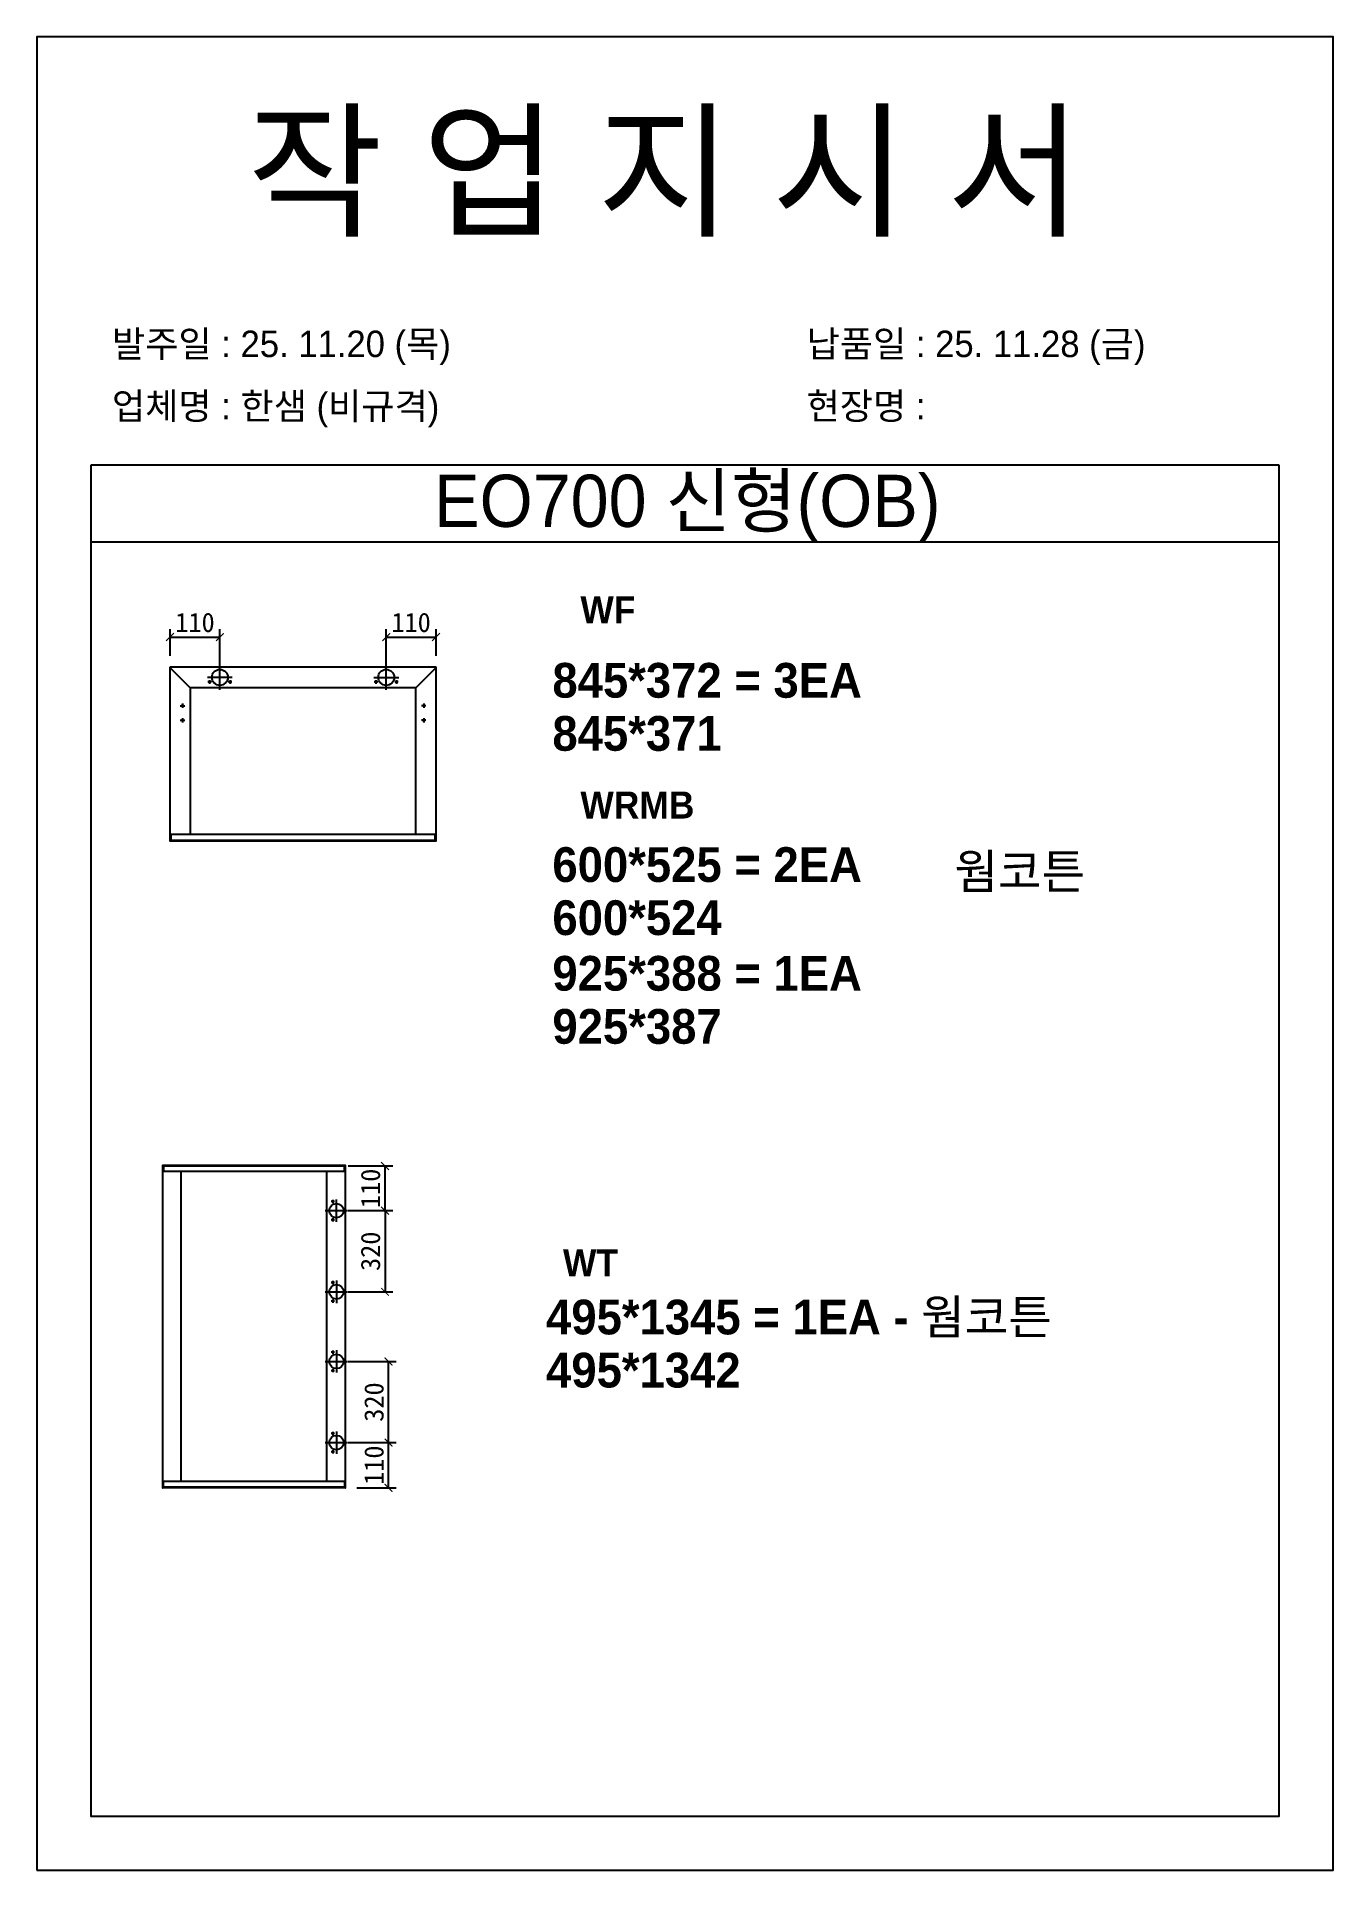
# Model space of a CAD drawing. Header units: millimetres. Extents: x -44117 to 256353, y -2095463 to 65325.
# Drawn here: x 116687 to 118367, y -490488 to -488112 of the extents above; entities that cross this region are included whole.
import ezdxf

# ---------------------------------------------------------------- set-up
doc = ezdxf.new("R2010")
doc.units = ezdxf.units.MM
doc.header["$LTSCALE"] = 10
doc.styles.add('MtX_Gulim', font='')
doc.styles.get('MtX_Gulim').set_extended_font_data('Gulim', bold=True)
doc.dimstyles.new('ISO-25', dxfattribs={"dimtxt": 2.5, "dimasz": 2.5, "dimexe": 1, "dimexo": 1, "dimtad": 1, "dimtxsty": 'Standard', "dimblk": 'ARCHTICK', "dimcen": 2.5, "dimadec": 0, "dimazin": 0, "dimtfac": 1, "dimtmove": 0, "dimatfit": 3, "dimfxl": 0, "dimarcsym": 0})

msp = doc.modelspace()

# ---------------------------------------------------------------- texts
at = {"linetype": 'Continuous', "style": 'MtX_Gulim'}
for s, p in [('WF', (117391.05823, -488872.31276)), ('WRMB', (117391.05823, -489125.31952)), ('WT', (117368.48436, -489718.59053))]:
    msp.add_text(s, height=35.049344, dxfattribs=at).set_placement(p)
at = {"attachment_point": 1}
for s, width, gutter_width, heights, insert, char_height in [('{\\fGulim|b0|i0|c129|p50;작 업 지 시 서}', 3307.3198183, 12.5, [-155.84554], (116959.38627, -488216.33491), 140), ('\\pt11;{\\fGulim|b0|i0|c129|p50;발주일 : 25. 11.20 (목)}', 3307.3198183, 12.5, [34.50412], (116784.17691, -488493.05533), 34.3), ('{\\fGulim|b0|i0|c129|p50;납품일 : 25. 11.28 (금)}', 3307.3198183, 12.5, [35.09023], (117684.1549, -488493.05533), 34.3), ('{\\fGulim|b0|i0|c129|p50;업체명 : 한샘 (비규격)}', 3307.3198183, 12.5, [36.11279], (116784.17691, -488573.71151), 34.3), ('{\\fGulim|b0|i0|c129|p50;현장명 : }', 3307.3198183, 12.5, [-38.2735], (117684.1549, -488573.71151), 34.3), ('{\\fGulim|b0|i0|c129|p50;EO700 신형(OB)}', 1597.0710432, 6.03612, [-85.06834], (117201.45717, -488679.77035), 67.6045736), ('{\\f굴림|b1|i0|c129|p50;845*372 = 3EA}', 13607.1496112, 175, [-46.36905], (117354.77256, -488923.65996), 45), ('{\\f굴림|b1|i0|c129|p50;\\C1;845*371}', 13607.1496112, 175, [-46.25], (117354.77256, -488992.46982), 45), ('{\\f굴림|b1|i0|c129|p50;600*525 = 2EA}', 13607.1496112, 175, [-46.30952], (117354.77256, -489162.45286), 45), ('{\\f굴림|b1|i0|c129|p50;웜코튼}', 13607.1496112, 175, [-48.57143], (117875.67342, -489171.37085), 45), ('{\\f굴림|b1|i0|c129|p50;\\C1;600*524}', 13607.1496112, 175, [-46.19048], (117354.77256, -489231.26272), 45), ('{\\f굴림|b1|i0|c129|p50;925*388 = 1EA}', 13607.1496112, 175, [-46.36905], (117354.77256, -489303.32028), 45), ('{\\f굴림|b1|i0|c129|p50;\\C1;925*387}', 13607.1496112, 175, [-46.19048], (117354.77256, -489372.13014), 45), ('{\\f굴림|b1|i0|c129|p50;495*1345 = 1EA - 웜코튼}', 13607.1496112, 175, [-48.57143], (117346.59005, -489748.72924), 45), ('{\\f굴림|b1|i0|c129|p50;\\C1;495*1342}', 13607.1496112, 175, [-46.25], (117346.59005, -489817.5391), 45)]:
    msp.add_mtext_dynamic_manual_height_columns(s, width=width, gutter_width=gutter_width, heights=heights, dxfattribs=dict(at, insert=insert, char_height=char_height))

# ---------------------------------------------------------------- blocks, each defined once
blk = doc.blocks.new('_ArchTick')
at = {"color": 0, "linetype": 'ByBlock', "const_width": 0.15}
blk.add_lwpolyline([(-0.5, -0.5), (0.5, 0.5)], dxfattribs=at)
blk = doc.blocks.new('*D4017')
at = {"color": 0, "lineweight": -2}
for p, q in [((116859.4, -488914.6), (116859.4, -488880.1)), ((116923.9, -488927.4), (116923.9, -488880.1)), ((116859.4, -488890.1), (116923.9, -488890.1))]:
    blk.add_line(p, q, dxfattribs=at)
at = {"layer": 'Defpoints', "color": 0}
for p in [(116923.9, -488890.1), (116859.4, -488929.6), (116923.9, -488942.4)]:
    blk.add_point(p, dxfattribs=at)
at = {"color": 0, "lineweight": -2, "xscale": 10, "yscale": 10, "zscale": 10, "rotation": 180}
blk.add_blockref('_ArchTick', (116859.4, -488890.1), dxfattribs=at)
at = {"color": 0, "lineweight": -2, "xscale": 10, "yscale": 10, "zscale": 10}
blk.add_blockref('_ArchTick', (116923.9, -488890.1), dxfattribs=at)
at = {"color": 0, "insert": (116891.7, -488871.3), "char_height": 25, "attachment_point": 5}
blk.add_mtext('110', dxfattribs=at)
blk = doc.blocks.new('*D4018')
at = {"color": 0, "lineweight": -2}
for p, q in [((117139.5, -488927.4), (117139.5, -488880.1)), ((117204, -488914.6), (117204, -488880.1)), ((117139.5, -488890.1), (117204, -488890.1))]:
    blk.add_line(p, q, dxfattribs=at)
at = {"layer": 'Defpoints', "color": 0}
for p in [(117204, -488890.1), (117204, -488929.6), (117139.5, -488942.4)]:
    blk.add_point(p, dxfattribs=at)
at = {"color": 0, "lineweight": -2, "xscale": 10, "yscale": 10, "zscale": 10, "rotation": 180}
blk.add_blockref('_ArchTick', (117139.5, -488890.1), dxfattribs=at)
at = {"color": 0, "lineweight": -2, "xscale": 10, "yscale": 10, "zscale": 10}
blk.add_blockref('_ArchTick', (117204, -488890.1), dxfattribs=at)
at = {"color": 0, "insert": (117171.7, -488871.3), "char_height": 25, "attachment_point": 5}
blk.add_mtext('110', dxfattribs=at)
blk = doc.blocks.new('*D4023')
at = {"color": 0, "lineweight": -2}
for p, q in [((117090, -489575.5), (117147.9, -489575.5)), ((117137.9, -489633.4), (117137.9, -489575.5)), ((117090, -489633.4), (117147.9, -489633.4))]:
    blk.add_line(p, q, dxfattribs=at)
at = {"layer": 'Defpoints', "color": 0}
for p in [(117075, -489575.5), (117137.9, -489575.5), (117075, -489633.4)]:
    blk.add_point(p, dxfattribs=at)
at = {"color": 0, "lineweight": -2, "xscale": 10, "yscale": 10, "zscale": 10}
for p, rotation in [((117137.9, -489575.5), 90), ((117137.9, -489633.4), 270)]:
    blk.add_blockref('_ArchTick', p, dxfattribs=dict(at, rotation=rotation))
at = {"color": 0, "insert": (117119.2, -489604.5), "char_height": 25, "attachment_point": 5, "rotation": 90}
blk.add_mtext('110', dxfattribs=at)
blk = doc.blocks.new('*D4024')
at = {"color": 0, "lineweight": -2}
for p, q in [((117090, -489934), (117152.5, -489934)), ((117142.5, -489992.5), (117142.5, -489934)), ((117101.6, -489992.5), (117152.5, -489992.5))]:
    blk.add_line(p, q, dxfattribs=at)
at = {"layer": 'Defpoints', "color": 0}
for p in [(117075, -489934), (117142.5, -489934), (117086.6, -489992.5)]:
    blk.add_point(p, dxfattribs=at)
at = {"color": 0, "lineweight": -2, "xscale": 10, "yscale": 10, "zscale": 10}
for p, rotation in [((117142.5, -489934), 90), ((117142.5, -489992.5), 270)]:
    blk.add_blockref('_ArchTick', p, dxfattribs=dict(at, rotation=rotation))
at = {"color": 0, "insert": (117123.7, -489963.2), "char_height": 25, "attachment_point": 5, "rotation": 90}
blk.add_mtext('110', dxfattribs=at)
blk = doc.blocks.new('*D4025')
at = {"color": 0, "lineweight": -2}
for p, q in [((117090, -489828.8), (117152.5, -489828.8)), ((117142.5, -489934), (117142.5, -489828.8)), ((117090, -489934), (117152.5, -489934))]:
    blk.add_line(p, q, dxfattribs=at)
at = {"layer": 'Defpoints', "color": 0}
for p in [(117075, -489828.8), (117142.5, -489828.8), (117075, -489934)]:
    blk.add_point(p, dxfattribs=at)
at = {"color": 0, "lineweight": -2, "xscale": 10, "yscale": 10, "zscale": 10}
for p, rotation in [((117142.5, -489828.8), 90), ((117142.5, -489934), 270)]:
    blk.add_blockref('_ArchTick', p, dxfattribs=dict(at, rotation=rotation))
at = {"color": 0, "insert": (117123.7, -489881.4), "char_height": 25, "attachment_point": 5, "rotation": 90}
blk.add_mtext('320', dxfattribs=at)
blk = doc.blocks.new('*D4026')
at = {"color": 0, "lineweight": -2}
for p, q in [((117090, -489633.4), (117147.9, -489633.4)), ((117137.9, -489633.4), (117137.9, -489738.6)), ((117090, -489738.6), (117147.9, -489738.6))]:
    blk.add_line(p, q, dxfattribs=at)
at = {"layer": 'Defpoints', "color": 0}
for p in [(117075, -489633.4), (117075, -489738.6), (117137.9, -489738.6)]:
    blk.add_point(p, dxfattribs=at)
at = {"color": 0, "lineweight": -2, "xscale": 10, "yscale": 10, "zscale": 10}
for p, rotation in [((117137.9, -489633.4), 90), ((117137.9, -489738.6), 270)]:
    blk.add_blockref('_ArchTick', p, dxfattribs=dict(at, rotation=rotation))
at = {"color": 0, "insert": (117119.2, -489686), "char_height": 25, "attachment_point": 5, "rotation": 90}
blk.add_mtext('320', dxfattribs=at)

# ---------------------------------------------------------------- dimensions: what is measured, and where the dimension line sits
for base, p1, p2, picture, middle in [((116923.91695, -488890.06141), (116859.3969, -488929.64181), (116923.91695, -488942.36824), '*D4017', (116891.65693, -488871.31141)), ((117203.98677, -488890.06141), (117139.46673, -488942.36824), (117203.98677, -488929.64181), '*D4018', (117171.72675, -488871.31141))]:
    dim = msp.add_linear_dim(base=base, p1=p1, p2=p2, text='110', dimstyle='ISO-25', override={"dimscale": 10, "dimasz": 1, "dimexo": 1.5, "dimtxsty": 'Standard'})
    dim.commit()
    dim.dimension.update_dxf_attribs({"geometry": picture, "text_midpoint": middle})
dim = msp.add_linear_dim(base=(117137.90968, -489575.54034), p1=(117074.98454, -489633.37742), p2=(117074.98454, -489575.54034), angle=90, text='110', dimstyle='ISO-25', override={"dimscale": 10, "dimasz": 1, "dimexo": 1.5, "dimtxsty": 'Standard'})
dim.commit()
dim.dimension.update_dxf_attribs({"geometry": '*D4023', "text_midpoint": (117137.90968, -489604.45888), "dimtype": 160})
for base, p1, p2, text, picture, middle in [((117137.90968, -489738.55997), (117074.98454, -489633.37742), (117074.98454, -489738.55997), '320', '*D4026', (117119.15968, -489685.9687)), ((117142.48114, -489828.76996), (117074.98454, -489933.95249), (117074.98454, -489828.76996), '320', '*D4025', (117123.73114, -489881.36123)), ((117142.48114, -489933.95249), (117086.62308, -489992.45719), (117074.98454, -489933.95249), '110', '*D4024', (117123.73114, -489963.20484))]:
    dim = msp.add_linear_dim(base=base, p1=p1, p2=p2, angle=90, text=text, dimstyle='ISO-25', override={"dimscale": 10, "dimasz": 1, "dimexo": 1.5, "dimtxsty": 'Standard'})
    dim.commit()
    dim.dimension.update_dxf_attribs({"geometry": picture, "text_midpoint": middle})

# ---------------------------------------------------------------- linework, layer by layer
for p, q in [((118296.57966, -488667.34212), (116756.57966, -488667.34212)), ((118296.57966, -488767.34212), (116756.57966, -488767.34212)), ((116859.10094, -488929.64181), (116859.10094, -489153.98214)), ((116885.44169, -488955.98256), (116859.18763, -488929.43253)), ((117203.98677, -488929.34585), (116859.3969, -488929.34585)), ((116923.91695, -488958.51166), (116923.91695, -488926.22483)), ((117139.46674, -488958.51166), (117139.46674, -488926.22483)), ((117177.94199, -488955.98256), (117204.19605, -488929.43253)), ((117204.28274, -489153.98214), (117204.28274, -488929.64181)), ((116885.44169, -488955.98256), (116885.44169, -489145.99112)), ((117177.94199, -488955.98256), (116885.44169, -488955.98256)), ((116940.06037, -488942.36824), (116907.77354, -488942.36824)), ((116912.9663, -488948.28751), (116908.23089, -488948.28751)), ((116910.59859, -488945.9198), (116910.59859, -488950.65522)), ((116939.60302, -488948.28751), (116934.8676, -488948.28751)), ((116937.23531, -488945.9198), (116937.23531, -488950.65522)), ((117123.32332, -488942.36824), (117155.61015, -488942.36824)), ((117128.51609, -488948.28751), (117123.78067, -488948.28751)), ((117126.14838, -488945.9198), (117126.14838, -488950.65522)), ((117155.1528, -488948.28751), (117150.41739, -488948.28751)), ((117152.7851, -488945.9198), (117152.7851, -488950.65522)), ((117177.94199, -489145.3992), (117177.94199, -488955.98256)), ((116872.4193, -488979.06772), (116878.33857, -488979.06772)), ((116875.37894, -488976.10808), (116875.37894, -488982.02735)), ((117190.96439, -488979.06772), (117185.04512, -488979.06772)), ((117188.00475, -488976.10808), (117188.00475, -488982.02735)), ((116872.4193, -488998.00938), (116878.33857, -488998.00938)), ((116875.37894, -488995.04974), (116875.37894, -489000.96901)), ((117190.96439, -488998.00938), (117185.04512, -488998.00938)), ((117188.00475, -488995.04974), (117188.00475, -489000.96901)), ((116859.10094, -489145.3992), (117204.28274, -489145.3992)), ((116860.58076, -489145.3992), (116860.58076, -489154.2781)), ((117202.80292, -489154.2781), (117202.80292, -489145.3992)), ((116859.10094, -489153.4494), (117203.98677, -489153.4494)), ((116859.3969, -489154.2781), (117203.98677, -489154.2781)), ((117086.43479, -489574.79474), (116849.97379, -489574.79474)), ((116851.03893, -489574.79474), (116851.03893, -489582.78329)), ((117085.36965, -489582.78329), (117085.36965, -489574.79474)), ((116849.70751, -489575.06102), (116849.70751, -489992.26889)), ((117086.70108, -489575.54034), (116849.70751, -489575.54034)), ((117086.70108, -489582.78329), (116849.70751, -489582.78329)), ((116873.40687, -489582.25072), (116873.40687, -489984.54663)), ((117062.73544, -489984.54663), (117062.73544, -489582.78329)), ((117086.70108, -489992.26889), (117086.70108, -489575.06102)), ((117072.32169, -489621.3946), (117068.06113, -489621.3946)), ((117070.19141, -489619.26432), (117070.19141, -489623.52488)), ((117074.98454, -489647.90201), (117074.98454, -489618.85283)), ((117060.45995, -489633.37742), (117089.50913, -489633.37742)), ((117072.32169, -489645.36024), (117068.06113, -489645.36024)), ((117070.19141, -489643.22996), (117070.19141, -489647.49052)), ((117060.45995, -489738.55997), (117089.50913, -489738.55997)), ((117072.32169, -489726.57714), (117068.06113, -489726.57714)), ((117070.19141, -489724.44686), (117070.19141, -489728.70742)), ((117074.98454, -489724.03537), (117074.98454, -489753.08455)), ((117072.32169, -489750.54278), (117068.06113, -489750.54278)), ((117070.19141, -489748.4125), (117070.19141, -489752.67306)), ((117060.45995, -489828.76996), (117089.50913, -489828.76996)), ((117072.32169, -489816.78713), (117068.06113, -489816.78713)), ((117070.19141, -489814.65685), (117070.19141, -489818.91741)), ((117074.98454, -489814.24537), (117074.98454, -489843.29455)), ((117072.32169, -489840.75277), (117068.06113, -489840.75277)), ((117070.19141, -489838.62249), (117070.19141, -489842.88305)), ((117072.32169, -489921.96966), (117068.06113, -489921.96966)), ((117070.19141, -489919.83938), (117070.19141, -489924.09994)), ((117074.98454, -489919.4279), (117074.98454, -489948.47708)), ((117060.45995, -489933.95249), (117089.50913, -489933.95249)), ((117072.32169, -489945.9353), (117068.06113, -489945.9353)), ((117070.19141, -489943.80502), (117070.19141, -489948.06558)), ((117086.70108, -489984.54663), (116849.70751, -489984.54663)), ((117086.70108, -489991.78958), (116849.70751, -489991.78958)), ((117086.43479, -489992.53518), (116849.97379, -489992.53518)), ((116851.03893, -489992.53518), (116851.03893, -489984.54663)), ((117085.36965, -489984.54663), (117085.36965, -489992.53518))]:
    msp.add_line(p, q)
msp.add_lwpolyline([(116686.57966, -490488.1724), (118366.57966, -490488.1724), (118366.57966, -488112.1724), (116686.57966, -488112.1724)], close=True)
msp.add_lwpolyline([(116756.57966, -488667.34212), (116756.57966, -490418.1724), (118296.57966, -490418.1724), (118296.57966, -488667.34212)])
for centre, radius in [((116923.91695, -488942.36824), 10.35872), ((117139.46674, -488942.36824), 10.35872), ((116910.59859, -488948.28751), 0.94708), ((116937.23531, -488948.28751), 0.94708), ((117126.14838, -488948.28751), 0.94708), ((117152.7851, -488948.28751), 0.94708), ((116875.37894, -488979.06771), 0.88789), ((117188.00475, -488979.06771), 0.88789), ((116875.37894, -488998.00938), 0.88789), ((117188.00475, -488998.00938), 0.88789), ((117070.19141, -489621.3946), 0.85211), ((117074.98454, -489633.37742), 9.31997), ((117070.19141, -489645.36024), 0.85211), ((117074.98454, -489738.55997), 9.31997), ((117070.19141, -489726.57714), 0.85211), ((117070.19141, -489750.54278), 0.85211), ((117074.98454, -489828.76996), 9.31997), ((117070.19141, -489816.78713), 0.85211), ((117070.19141, -489840.75277), 0.85211), ((117074.98454, -489933.95249), 9.31997), ((117070.19141, -489921.96966), 0.85211), ((117070.19141, -489945.9353), 0.85211)]:
    msp.add_circle(centre, radius)
for centre, radius, start, end in [((116859.3969, -488929.64181), 0.29596, 90, 180), ((117203.98677, -488929.64181), 0.29596, 0, 90), ((116859.3969, -489153.98214), 0.29596, 180, 270), ((117203.98677, -489153.98214), 0.29596, 270, 0), ((116849.97379, -489575.06102), 0.26628, 90, 180), ((117086.43479, -489575.06102), 0.26628, 0, 90), ((116849.97379, -489992.2689), 0.26628, 180, 270), ((117086.43479, -489992.2689), 0.26628, 270, 0)]:
    msp.add_arc(centre, radius, start, end)

msp.set_redraw_order([(e.dxf.handle, doc.entitydb.next_handle()) for e in msp.query("TEXT MTEXT ATTDEF DIMENSION ARC_DIMENSION")])  # texts and dimensions are drawn at this point

doc.saveas('drawing.dxf')
